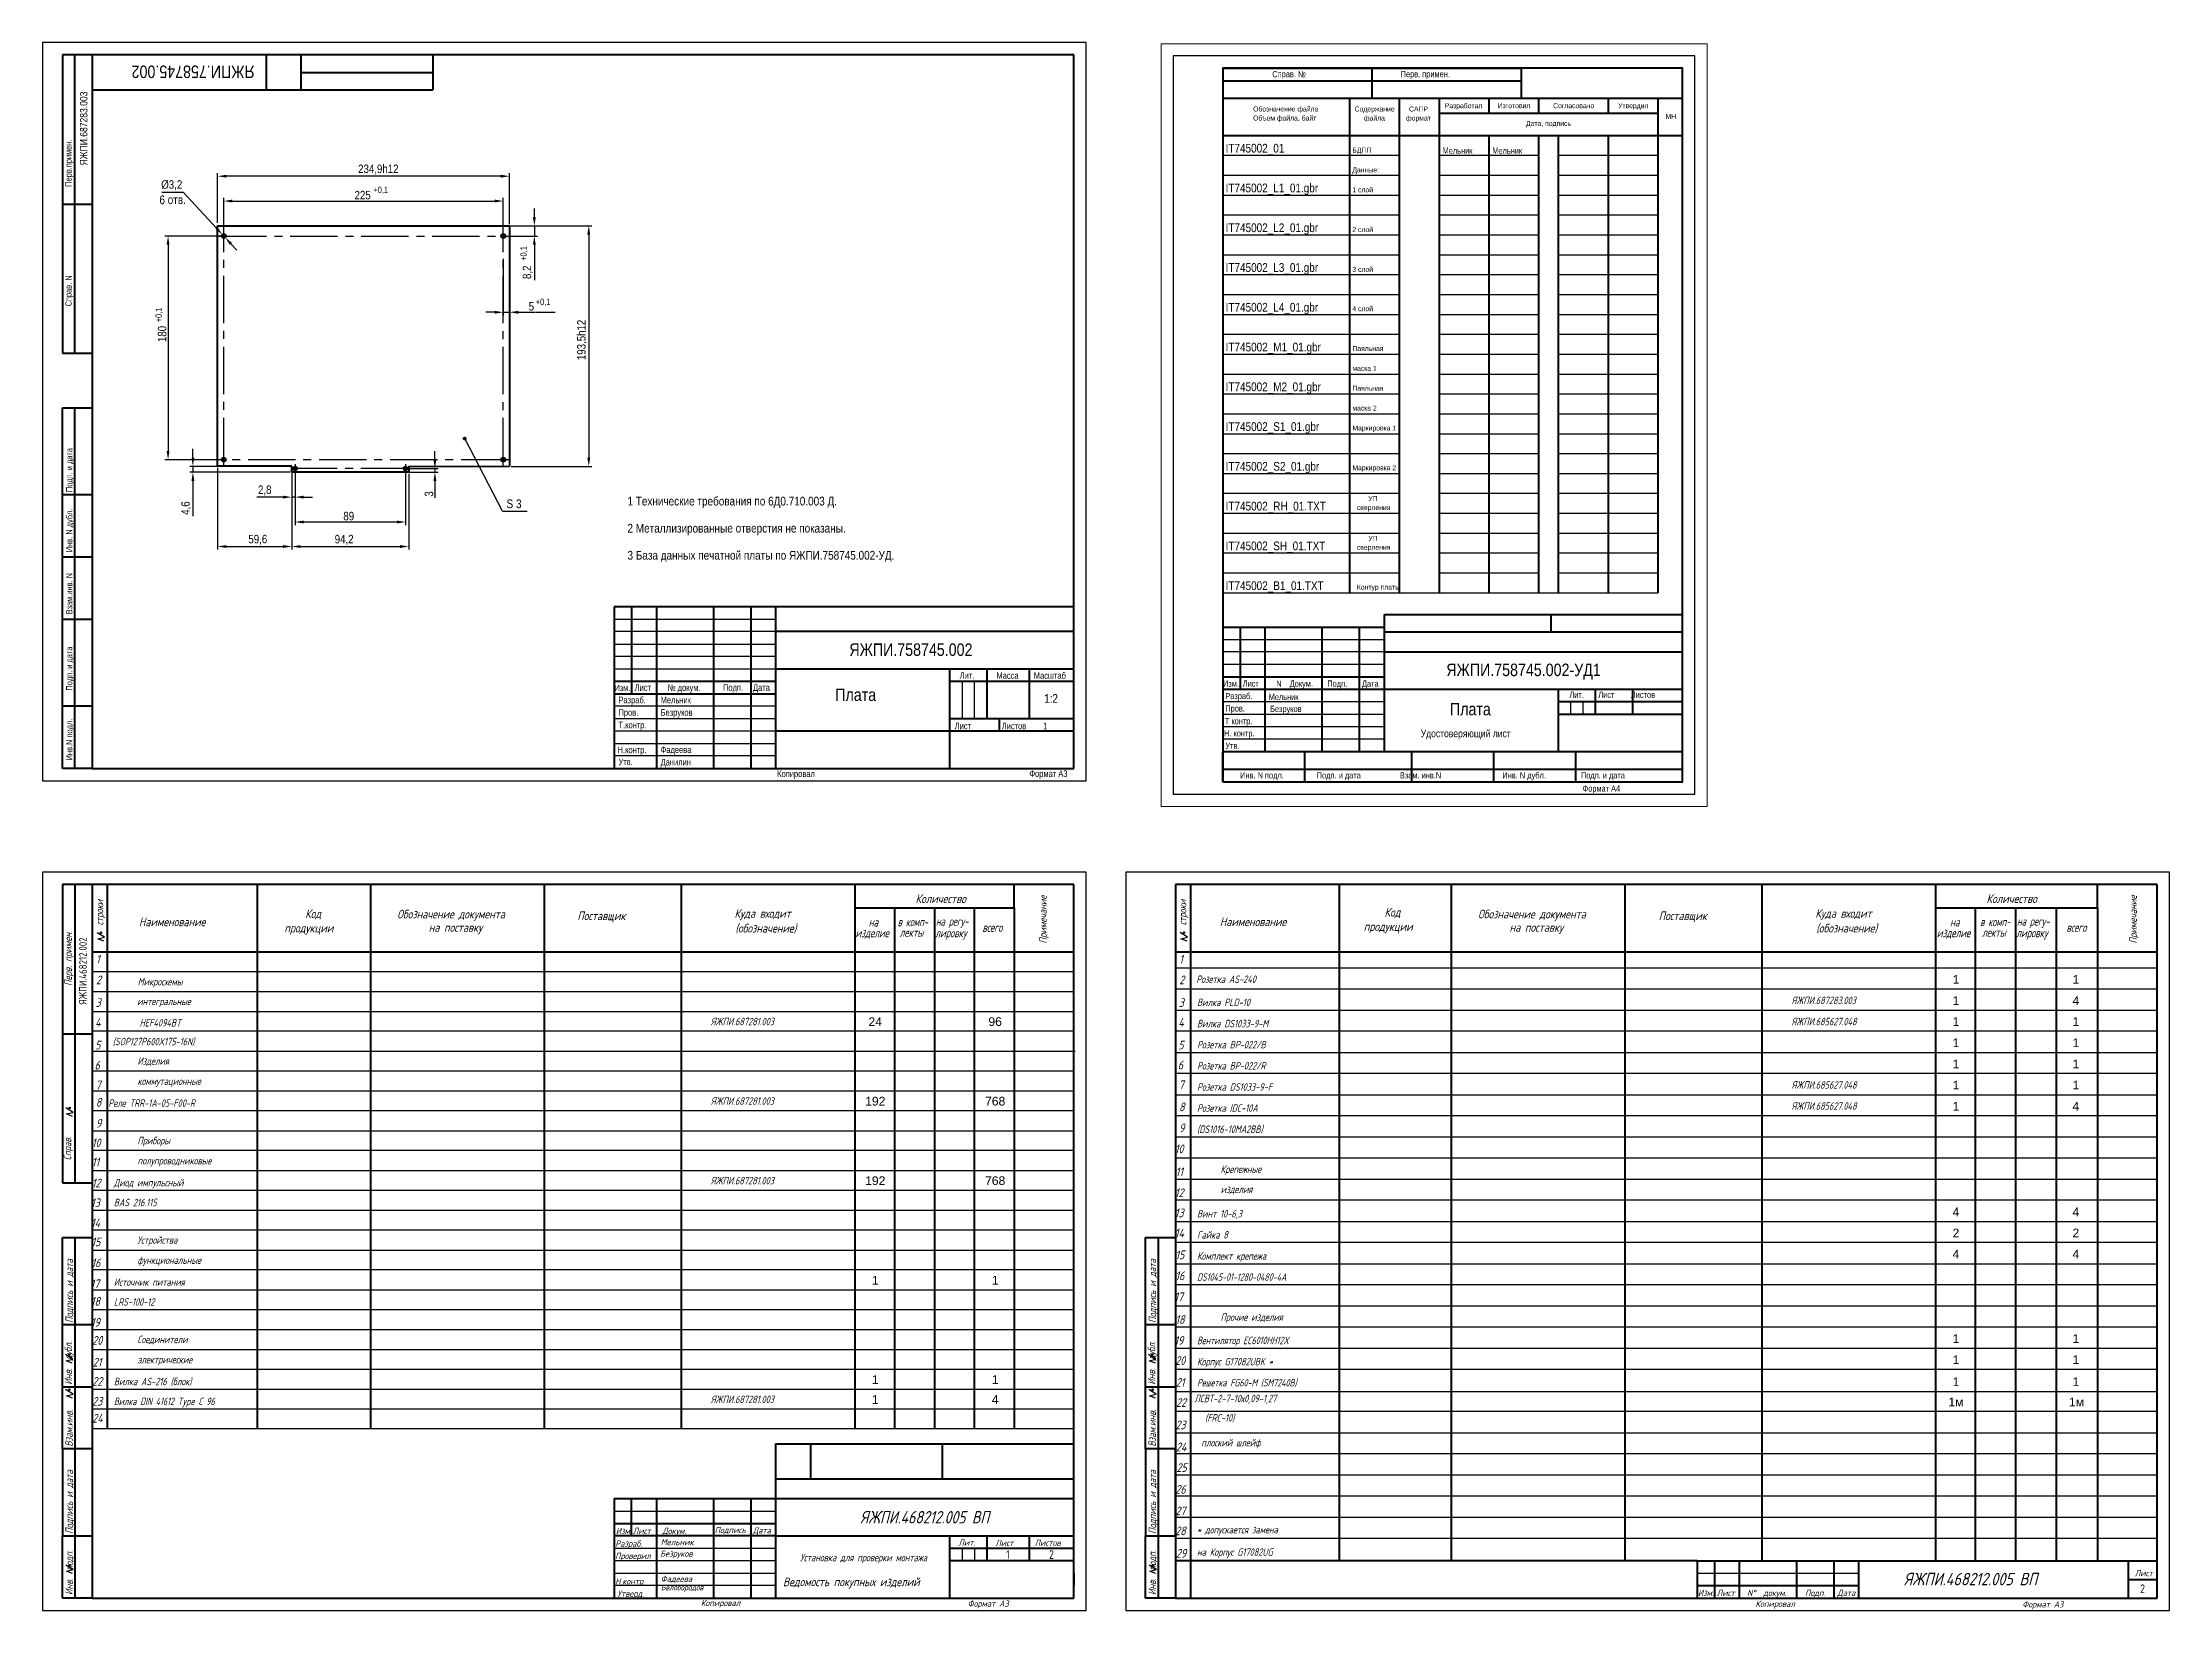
# Model space of a CAD drawing. Header units: millimetres. Extents: x 7140 to 8879, y -16257 to -5062.
# Drawn here: x 7145 to 8001, y -16257 to -15626 of the extents above; entities that cross this region are included whole.
import ezdxf
from ezdxf.enums import TextEntityAlignment as Align

# ---------------------------------------------------------------- set-up
doc = ezdxf.new("R2010")
doc.units = ezdxf.units.MM
doc.linetypes.add('CENTER2', pattern=[28.575, 19.05, -3.175, 3.175, -3.175])
doc.layers.get('DEFPOINTS').update_dxf_attribs({"color": 1, "lineweight": 0})
for name, color, linetype in [('2', 3, 'Continuous'), ('3', 3, 'Continuous'), ('BottomSolder', 6, 'Continuous'), ('Mechanical1', 6, 'Continuous'), ('Text', 140, 'Continuous'), ('TONK', 7, 'Continuous'), ('TopOverlay', 2, 'Continuous')]:
    doc.layers.add(name, color=color, linetype=linetype)
for name, color, linetype, lineweight in [('OSN', 7, 'Continuous', 60), ('ИЗМ', 4, 'Continuous', 30), ('КА тонкая', 7, 'Continuous', 15), ('ОСНОВ', 6, 'Continuous', 53)]:
    doc.layers.add(name, color=color, linetype=linetype, lineweight=lineweight)
doc.styles.add('GOST', font='GOST.shx', dxfattribs={"oblique": 15, "height": 5})
doc.styles.add('rom3.5', font='romans.shx', dxfattribs={"width": 0.8, "height": 3.5})
doc.styles.get("Standard").update_dxf_attribs({"font": 'ARIALN.TTF', "height": 3.4})
doc.styles.add('Аннотативный', font='arial.ttf')
doc.styles.add('гост', font='GOST_1.TTF', dxfattribs={"oblique": 15, "height": 3})
doc.styles.add('рус.', font='русский.shx', dxfattribs={"oblique": 15})
doc.dimstyles.new('GOST', dxfattribs={"dimtxt": 5, "dimasz": 3, "dimexe": 1.25, "dimexo": 0, "dimtad": 1, "dimtoh": 1, "dimdec": 0, "dimzin": 0, "dimdsep": 46, "dimtxsty": 'GOST', "dimcen": 5, "dimadec": 0, "dimazin": 0, "dimtfac": 1, "dimtdec": 0, "dimtmove": 1, "dimatfit": 3, "dimfxl": 1, "dimtolj": 1, "dimtzin": 0, "dimarcsym": 0})
doc.dimstyles.new('ISO-25$0', dxfattribs={"dimtxt": 3, "dimasz": 5, "dimexe": 1, "dimexo": 0, "dimgap": 1, "dimtad": 1, "dimdec": 1, "dimtxsty": 'рус.', "dimcen": -4, "dimadec": 0, "dimazin": 0, "dimtfac": 1, "dimtdec": 1, "dimtmove": 0, "dimatfit": 3, "dimfxl": 1, "dimarcsym": 0})

msp = doc.modelspace()

# ---------------------------------------------------------------- texts
at = {"style": 'rom3.5', "oblique": 15, "width": 0.8}
msp.add_text('ЯЖПИ.468212.005 ВП', height=5, dxfattribs=at).set_placement((7894.37524, -16246.58337))
at = {"insert": (7548.31396, -15888.05127), "char_height": 3.5, "attachment_point": 1}
msp.add_mtext_dynamic_manual_height_columns('1:2', width=7.2699492, gutter_width=17.5, heights=[0], dxfattribs=at)
at = {"insert": (7159.99596, -16012.86408), "char_height": 3.0911819, "attachment_point": 1, "rotation": 90, "style": 'rom3.5'}
msp.add_mtext_dynamic_manual_height_columns('ЯЖПИ.468212.002', width=55.2474655, gutter_width=17.5, heights=[0], dxfattribs=at)
at = {"char_height": 3.5, "attachment_point": 5, "style": 'Аннотативный'}
for s, insert, width in [('1', (7915.23718, -16002.83794), 16), ('1', (7963.48718, -16002.83794), 15.5), ('1', (7915.23718, -16011.33794), 16), ('4', (7963.48718, -16011.33794), 15.5), ('1', (7915.23718, -16019.83794), 16), ('1', (7963.48718, -16019.83794), 15.5), ('1', (7915.23718, -16028.33794), 16), ('1', (7963.48718, -16028.33794), 15.5), ('1', (7915.23718, -16036.83794), 16), ('1', (7963.48718, -16036.83794), 15.5), ('1', (7915.23718, -16045.33794), 16), ('1', (7963.48718, -16045.33794), 15.5), ('1', (7915.23718, -16053.83794), 16), ('4', (7963.48718, -16053.83794), 15.5), ('4', (7915.23718, -16096.33794), 16), ('4', (7963.48718, -16096.33794), 15.5), ('2', (7915.23718, -16104.83794), 16), ('2', (7963.48718, -16104.83794), 15.5), ('4', (7915.23718, -16113.33794), 16), ('4', (7963.48718, -16113.33794), 15.5), ('1', (7915.23718, -16147.33794), 16), ('1', (7963.48718, -16147.33794), 15.5), ('1', (7915.23718, -16155.83794), 16), ('1', (7963.48718, -16155.83794), 15.5), ('1', (7915.23718, -16164.69805), 16), ('1', (7963.48718, -16164.69805), 15.5), ('1м', (7915.23718, -16172.83794), 16), ('1м', (7963.73718, -16172.83794), 16)]:
    msp.add_mtext(s, dxfattribs=dict(at, insert=insert, width=width))
at = {"lineweight": 20, "char_height": 3.5, "attachment_point": 5, "style": 'Аннотативный'}
for s, insert, width in [('24', (7480.35751, -16019.83794), 16), ('96', (7528.60751, -16019.83794), 15.5), ('192', (7480.35751, -16051.83794), 16), ('768', (7528.60751, -16051.83794), 15.5), ('192', (7480.35751, -16083.83794), 16), ('768', (7528.60751, -16083.83794), 15.5), ('1', (7480.35751, -16123.83794), 16), ('1', (7528.60751, -16123.83794), 15.5), ('1', (7480.35751, -16163.83794), 16), ('1', (7528.60751, -16163.83794), 15.5), ('1', (7480.35751, -16171.83794), 16), ('4', (7528.60751, -16171.83794), 15.5)]:
    msp.add_mtext(s, dxfattribs=dict(at, insert=insert, width=width))
for s, width, insert, char_height, attachment_point, style in [('ЯЖПИ.468212.005 ВП', 120, (7500.2705, -16219.19892), 5, 5, 'GOST'), (' Безруков', 23, (7392.2705, -16234.19892), 2.5, 4, 'GOST'), ('Мельник', 23, (7394.03415, -16229.19892), 2.5, 4, 'GOST'), ('Установка для проверки монтажа', 69.25, (7475.6455, -16235.82676), 3, 5, 'GOST'), ('1', 17, (7533.7705, -16234.19892), 3.5, 5, 'rom3.5'), ('2', 18, (7551.2705, -16234.19892), 3.5, 5, 'rom3.5'), ('Фадеева', 23, (7394.03415, -16244.19892), 2.5, 4, 'GOST'), ('2', 11.645994, (7990.32717, -16247.94892), 3.5, 5, 'rom3.5')]:
    msp.add_mtext_dynamic_manual_height_columns(s, width=width, gutter_width=17.5, heights=[0], dxfattribs=dict(insert=insert, char_height=char_height, attachment_point=attachment_point, style=style))
at = {"ltscale": 0.7, "insert": (7392.55942, -16247.75535), "char_height": 2.5, "width": 23, "attachment_point": 4, "style": 'GOST'}
msp.add_mtext('\\pxql; {\\H0.92x;Белобородов}', dxfattribs=at)
at = {"layer": '3', "color": 7, "linetype": 'ByBlock', "style": 'rom3.5', "oblique": 15, "width": 0.8}
for s, p in [('строки', (7169.70247, -15981.07926)), ('Примечание', (7549.35477, -15988.41879)), ('строки', (7605.54699, -15981.04996)), ('Примечание', (7988.02405, -15988.38949)), ('Перв. примен.', (7157.06677, -16005.49377)), ('Справ.', (7156.80521, -16075.61442)), ('Подпись и дата', (7157.51607, -16141.04259)), ('Подпись и дата', (7593.39574, -16141.04259)), ('Инв.  дубл.', (7157.14313, -16165.90108)), ('Инв.  дубл.', (7593.0228, -16165.90108)), ('Взам.инв.', (7157.39997, -16190.80045)), ('Взам.инв.', (7593.27964, -16190.80045)), ('Подпись и дата', (7157.5155, -16225.91852)), ('Подпись и дата', (7593.39517, -16225.91852)), ('Инв.  подп.', (7157.45063, -16250.49183)), ('Инв.  подп.', (7593.33031, -16250.49183))]:
    msp.add_text(s, height=3, rotation=90, dxfattribs=at).set_placement(p)
at = {"layer": '3', "color": 7, "linetype": 'ByBlock', "style": 'rom3.5', "oblique": 15}
for s, height, width, p in [('Количество', 3.5, 0.8, (7496.56217, -15972.11159)), ('Количество', 3.5, 0.8, (7927.52307, -15972.08229)), ('Наименование', 3.5, 0.8, (7184.06115, -15981.42641)), ('Код', 3.5, 0.8, (7250.93812, -15978.16427)), ('Обозначение документа ', 3.5, 0.8, (7287.99152, -15978.30851)), ('Поставщик', 3.5, 0.8, (7360.46592, -15978.99734)), ('Куда входит', 3.5, 0.8, (7423.70447, -15978.04906)), ('на', 3.5, 0.7, (7477.71895, -15981.54809)), ('в комп-', 3.5, 0.6, (7489.37529, -15981.4397)), ('на регу-', 3.5, 0.6, (7504.74489, -15981.22294)), ('Наименование', 3.5, 0.8, (7619.00417, -15981.39711)), ('Код', 3.5, 0.8, (7685.28259, -15977.55744)), ('Обозначение документа ', 3.5, 0.8, (7722.93455, -15978.27921)), ('Поставщик', 3.5, 0.8, (7795.6155, -15978.96804)), ('Куда входит', 3.5, 0.8, (7858.6475, -15978.01976)), ('на', 3.5, 0.7, (7912.85045, -15981.51879)), ('в комп-', 3.5, 0.6, (7924.95024, -15981.4104)), ('на регу-', 3.5, 0.6, (7939.7734, -15981.19364)), ('продукции', 3.5, 0.8, (7242.56778, -15983.92308)), ('на поставку', 3.5, 0.8, (7300.6561, -15983.6859)), ('(обозначение)', 3.5, 0.8, (7424.04287, -15983.9828)), ('изделие', 3.5, 0.7, (7472.40314, -15985.90145)), ('лекты', 3.5, 0.7, (7490.13469, -15985.68468)), ('лировку', 3.5, 0.7, (7504.4541, -15985.90145)), ('всего', 3.5, 0.7, (7523.45228, -15983.70954)), ('продукции', 3.5, 0.8, (7676.91225, -15983.31625)), ('на поставку', 3.5, 0.8, (7735.59912, -15983.6566)), ('(обозначение)', 3.5, 0.8, (7858.9859, -15983.95351)), ('изделие', 3.5, 0.7, (7907.53464, -15985.87215)), ('лекты', 3.5, 0.7, (7925.70965, -15985.65538)), ('лировку', 3.5, 0.7, (7939.45015, -15985.87215)), ('всего', 3.5, 0.7, (7959.69114, -15983.68024)), ('1', 3.5, 0.8, (7166.80666, -15996.4483)), ('1', 3.5, 0.8, (7602.68623, -15996.4483)), ('2', 3.5, 0.8, (7166.80666, -16004.78389)), ('2', 3.5, 0.8, (7602.68623, -16004.78389)), ('3', 3.5, 0.8, (7166.608, -16013.91334)), ('3', 3.5, 0.8, (7602.48757, -16013.91334)), ('4', 3.5, 0.8, (7166.40935, -16021.85199)), ('4', 3.5, 0.8, (7602.28892, -16021.85199)), ('5', 3.5, 0.8, (7166.40935, -16030.98144)), ('5', 3.5, 0.8, (7602.28892, -16030.98144)), ('6', 3.5, 0.8, (7166.21069, -16039.11856)), ('6', 3.5, 0.8, (7602.09027, -16039.03412)), ('7', 3.5, 0.8, (7166.608, -16047.05721)), ('7', 3.5, 0.8, (7602.48757, -16046.97277)), ('8', 3.5, 0.8, (7166.73309, -16054.01069)), ('8', 3.5, 0.8, (7602.61266, -16055.8816)), ('9', 3.5, 0.8, (7166.73309, -16062.44869)), ('9', 3.5, 0.8, (7602.61266, -16064.3196)), ('10', 3.5, 0.8, (7165.09965, -16070.32802)), ('10', 3.5, 0.8, (7600.90868, -16072.7576)), ('11', 3.5, 0.8, (7165.09965, -16078.07251)), ('11', 3.5, 0.8, (7601.2467, -16081.98321)), ('12', 3.5, 0.8, (7165.09965, -16086.51051)), ('12', 3.5, 0.8, (7600.90869, -16090.42121)), ('13', 3.5, 0.8, (7164.74773, -16094.45727)), ('14', 3.5, 0.8, (7164.74773, -16102.54368)), ('13', 3.5, 0.8, (7600.89478, -16098.50762)), ('15', 3.5, 0.8, (7164.94504, -16110.16555)), ('14', 3.5, 0.8, (7600.89478, -16106.59404)), ('16', 3.5, 0.8, (7164.94504, -16118.60355)), ('15', 3.5, 0.8, (7601.13439, -16115.38363)), ('17', 3.5, 0.8, (7164.57889, -16127.04155)), ('16', 3.5, 0.8, (7601.13439, -16123.82163)), ('18', 3.5, 0.8, (7164.70399, -16134.11998)), ('17', 3.5, 0.8, (7600.71187, -16132.25963)), ('19', 3.5, 0.8, (7164.70399, -16142.55798)), ('18', 3.5, 0.8, (7601.13439, -16141.40079)), ('20', 3.5, 0.8, (7165.29879, -16149.79503)), ('19', 3.5, 0.8, (7600.71187, -16149.83879)), ('21', 3.5, 0.8, (7165.49427, -16158.58461)), ('20', 3.5, 0.8, (7601.06379, -16157.92521)), ('22', 3.5, 0.8, (7165.29878, -16166.30702)), ('21', 3.5, 0.8, (7601.3034, -16166.7148)), ('23', 3.5, 0.8, (7165.25711, -16174.31083)), ('22', 3.5, 0.8, (7601.40181, -16174.80121)), ('24', 3.5, 0.8, (7165.25711, -16181.10574)), ('23', 3.5, 0.8, (7601.1483, -16183.81393)), ('24', 3.5, 0.8, (7601.36331, -16192.68019)), ('25', 3.5, 0.8, (7601.55214, -16200.98053)), ('26', 3.5, 0.8, (7601.12962, -16209.74259)), ('27', 3.5, 0.8, (7601.12962, -16218.42021)), ('Изм ', 2.5, 0.8, (7375.95819, -16225.99852)), ('Лист', 2.5, 0.8, (7382.80711, -16225.92696)), ('Докум.', 2.5, 0.8, (7394.68767, -16225.95015)), ('Подпись', 2.5, 0.8, (7415.7385, -16225.59903)), ('Дата', 2.5, 0.8, (7431.10153, -16225.72096)), ('28', 3.5, 0.8, (7601.06493, -16226.44746)), ('Проверил', 2.5, 0.8, (7375.68282, -16236.00017)), ('Разраб.', 2.5, 0.8, (7375.74171, -16231.05841)), ('Лит.', 2.5, 0.8, (7513.83436, -16230.62727)), ('Лист', 2.5, 0.8, (7528.67962, -16230.79308)), ('Листов', 2.5, 0.8, (7544.47111, -16230.71425)), ('29', 3.5, 0.8, (7601.3529, -16235.45443)), ('Н.контр.', 2.5, 0.8, (7375.69928, -16246.2306)), ('Ведомость покупных изделий', 3.5, 0.8, (7443.24716, -16246.94624)), ('Утверд.', 2.5, 0.8, (7376.58333, -16251.17655)), ('Копировал', 2.5, 0.8, (7410.17672, -16254.93963)), ('Формат А3 ', 2.5, 0.8, (7517.56833, -16255.18084)), ('Копировал', 2.5, 0.8, (7834.55537, -16255.27004)), ('Формат А3 ', 2.5, 0.8, (7941.94698, -16255.51125))]:
    msp.add_text(s, height=height, dxfattribs=dict(at, width=width)).set_placement(p)
at = {"layer": '3', "color": 7, "linetype": 'ByBlock', "style": 'rom3.5', "oblique": 15, "width": 0.8}
for s, p in [('Лист', (7990.82092, -16242.93371)), ('Изм.', (7814.60308, -16250.88316)), ('Лист', (7822.60308, -16250.88316)), ('N%%d  докум.', (7839.10308, -16250.88316)), ('Подп.', (7858.60308, -16250.88316)), ('Дата', (7871.10308, -16250.88316))]:
    msp.add_text(s, height=2.5, dxfattribs=at).set_placement(p, align=Align.CENTER)
at = {"layer": 'OSN', "linetype": 'ByBlock', "lineweight": 0, "char_height": 3, "attachment_point": 1, "style": 'гост'}
for s, insert, width in [('(SOP127P600X175-16N)', (7173.48156, -16026.32649), 53.5234628), ('ЛСВТ-2-7-10х0,09-1,27', (7608.76078, -16169.92299), 86.7998113), (' (FRC-10)\\P \\Pплоский шлейф', (7611.53728, -16177.70772), 65.9612532)]:
    msp.add_mtext(s, dxfattribs=dict(at, insert=insert, width=width))
at = {"layer": 'Text', "color": 0, "insert": (7230.63879, -15640.19172), "char_height": 5, "attachment_point": 1, "rotation": 180}
msp.add_mtext('ЯЖПИ.758745.002', dxfattribs=at)
at = {"layer": 'Text', "color": 0, "attachment_point": 1}
for s, insert, char_height in [('ЯЖПИ.758745.002', (7469.94857, -15867.66555), 5), ('ЯЖПИ.758745.002-УД1', (7710.17729, -15875.80126), 5), ('Изм.', (7375.41045, -15884.35914), 2.4), ('Лист', (7383.5621, -15884.09737), 2.64), ('№ докум.', (7396.78172, -15884.11808), 2.64), ('Подп.', (7419.07049, -15884.08996), 2.64), ('Дата', (7431.14629, -15884.11092), 2.64), ('Лит.', (7514.34506, -15879.23149), 2.64), ('Масса', (7529.13868, -15879.25931), 2.64), ('Масштаб', (7544.13867, -15879.25421), 2.64), ('Разраб.', (7377.0061, -15889.09095), 2.64), ('Мельник', (7393.97109, -15889.10321), 2.64), ('Плата ', (7464.25071, -15885.8172), 5), ('Плата ', (7711.61005, -15891.5959), 5), ('Т.контр.', (7377.04299, -15899.15575), 2.64), ('Пров.', (7377.0348, -15894.11392), 2.64), ('Безруков', (7393.97226, -15894.11173), 2.64), ('Лист ', (7512.32559, -15899.52154), 2.64), ('Листов        1', (7531.27447, -15899.56964), 2.64), ('Удостоверяющий лист ', (7699.84672, -15902.40293), 3), ('Н.контр.', (7376.69696, -15909.17685), 2.64), ('Фадеева', (7393.97109, -15909.10321), 2.64), ('Утв.', (7377.04, -15913.9825), 2.64), ('Данилин', (7393.97226, -15914.11173), 2.64), ('Копировал', (7440.88756, -15918.78311), 2.64), ('Формат А3', (7542.37488, -15918.73835), 2.64)]:
    msp.add_mtext(s, dxfattribs=dict(at, insert=insert, char_height=char_height))
at = {"layer": 'TONK'}
for s, height, p in [('Справ. №                                              Перв. примен.', 2.5, (7640.13628, -15639.86486)), ('Обозначение файла', 2, (7632.40702, -15653.66588)), ('Содержание', 2, (7673.26504, -15653.66588)), ('САПР', 2, (7695.14373, -15653.66588)), ('Разработал', 2, (7709.52796, -15652.33279)), ('Изготовил', 2, (7730.84893, -15652.33279)), ('Согласовано', 2, (7753.14477, -15652.33279)), ('Утвердил', 2, (7779.27214, -15652.33279)), ('Объем файла, байт', 2, (7632.40702, -15657.30028)), ('файла', 2, (7677.02395, -15657.30876)), ('формат', 2, (7693.95143, -15657.30876)), ('Дата, подпись', 2, (7742.19836, -15659.48653)), ('МН', 2, (7798.38098, -15656.64004)), ('IT745002_01', 3.5, (7621.35007, -15670.18073)), ('БДПП', 2, (7672.35007, -15670.18073)), ('Мельник', 2.5, (7708.64629, -15670.65171)), ('Мельник', 2.5, (7728.64629, -15670.65171)), ('Данные:', 2, (7672.35007, -15678.18073)), ('IT745002_L1_01.gbr', 3.5, (7621.35007, -15686.18073)), ('1 слой', 2, (7672.35007, -15686.18073)), ('IT745002_L2_01.gbr', 3.5, (7621.35007, -15702.18073)), ('2 слой', 2, (7672.35007, -15702.18073)), ('IT745002_L3_01.gbr', 3.5, (7621.35007, -15718.18073)), ('3 слой', 2, (7672.35007, -15718.18073)), ('IT745002_L4_01.gbr', 3.5, (7621.35007, -15734.18073)), ('4 слой', 2, (7672.35007, -15733.99773)), ('IT745002_M1_01.gbr', 3.5, (7621.35007, -15750.18073)), ('Паяльная ', 2, (7672.35007, -15749.99773)), ('маска 1', 2, (7672.35007, -15757.99773)), ('IT745002_M2_01.gbr', 3.5, (7621.35007, -15766.18073)), ('Паяльная ', 2, (7672.35007, -15765.99773)), ('маска 2', 2, (7672.35007, -15773.99773)), ('IT745002_S1_01.gbr', 3.5, (7621.35007, -15782.18073)), ('Маркировка 1', 2, (7672.36414, -15781.99773)), ('IT745002_S2_01.gbr', 3.5, (7621.35007, -15798.18073)), ('Маркировка 2', 2, (7672.37055, -15797.99773)), ('IT745002_RH_01.TXT', 3.5, (7621.35007, -15814.18073)), ('сверления', 2, (7674.15314, -15813.99773)), ('УП', 2, (7678.76956, -15810.38976)), ('УП', 2, (7678.76956, -15826.38976)), ('IT745002_SH_01.TXT', 3.5, (7621.35007, -15830.18073)), ('сверления', 2, (7674.15314, -15829.99773)), ('IT745002_B1_01.TXT', 3.5, (7621.35007, -15846.18073)), ('Контур платы', 2, (7674.15314, -15845.99773)), ('Изм.', 2.5, (7620.30786, -15885.06719)), ('Лист               Докум.       Подп.', 2.5, (7628.2211, -15885.06719)), ('N', 2.5, (7641.7211, -15885.1129)), ('Дата', 2.5, (7676.2211, -15885.06719)), ('Пров.', 2.5, (7621.2211, -15895.06719)), ('Разраб.', 2.5, (7621.2211, -15890.06719)), ('Мельник', 2.5, (7638.64629, -15890.43721)), ('Безруков', 2.5, (7639.2352, -15895.26248)), ('   Лит.       Лист        Листов', 2.5, (7757.2211, -15889.56719)), ('Т контр.', 2.5, (7621.05037, -15900.18666)), ('Н. контр.', 2.5, (7620.7211, -15905.06719)), ('Утв.', 2.5, (7621.2211, -15910.06719)), ('                          Инв. N дубл.                 Подп. и дата', 2.5, (7711.17885, -15921.96901)), ('Инв. N подл.                Подп. и дата                   Взам. инв.N', 2.5, (7627.17885, -15921.96901)), ('                                                  Формат A4', 2.5, (7723.57268, -15927.28169))]:
    msp.add_text(s, height=height, dxfattribs=at).set_placement(p)
for s, height, p in [('ЯЖПИ.687283.003', 3, (7163.32686, -15675.37734)), ('    Справ. N                                           Перв.примен.', 2.5, (7156.96086, -15735.37734)), ('Инв. N дубл.        Подп. и дата', 2.5, (7157.2705, -15830.93148)), ('Взам.инв. N', 2.5, (7157.2705, -15855.93148)), ('Подп. и дата', 2.5, (7157.2705, -15886.65245)), ('Инв.N подл.', 2.5, (7157.2705, -15914.71374))]:
    msp.add_text(s, height=height, rotation=90, dxfattribs=at).set_placement(p)
at = {"layer": 'TopOverlay', "attachment_point": 5}
for s, insert, char_height in [('6 отв.', (7197.62793, -15689.20154), 3.5), ('+0,1', (7281.34378, -15685.41623), 2.5), ('+0,1', (7346.6999, -15730.47477), 2.5), ('S 3', (7335.00075, -15811.50794), 3.5)]:
    msp.add_mtext(s, dxfattribs=dict(at, insert=insert, char_height=char_height))
at = {"layer": 'TopOverlay', "char_height": 2.5, "attachment_point": 5, "rotation": 90}
for insert in [(7339.06548, -15710.79693), (7192.23209, -15735.50588)]:
    msp.add_mtext('+0,1', dxfattribs=dict(at, insert=insert))
at = {"layer": 'ИЗМ'}
for s, p in [('1 Технические требования по 6Д0.710.003 Д.', (7380.65319, -15812.17333)), ('2 Металлизированные отверстия не показаны.', (7380.65319, -15823.06222)), ('3 База данных печатной платы по ЯЖПИ.758745.002-УД.', (7380.65319, -15833.95111))]:
    msp.add_text(s, height=3.5, dxfattribs=at).set_placement(p)
at = {"layer": 'КА тонкая', "linetype": 'ByBlock', "lineweight": 20, "ltscale": 20, "style": 'гост', "oblique": 15}
for s, p in [('Микросхемы', (7183.56355, -16005.25816)), ('интегральные', (7183.34284, -16013.18807)), ('HEF4094BT ', (7184.31625, -16021.79085)), ('ЯЖПИ.687281.003', (7414.23466, -16021.27614)), ('Изделия', (7183.43589, -16037.17337)), ('коммутационные', (7183.48538, -16045.27614)), ('Реле TRR-1A-05-F00-R', (7171.70954, -16054.0866)), ('ЯЖПИ.687281.003', (7414.23466, -16053.27614)), ('Приборы', (7183.43589, -16069.17337)), ('полупроводниковые', (7183.48538, -16077.27614)), ('Диод импульсный', (7173.9579, -16086.0866)), ('ЯЖПИ.687281.003', (7414.23466, -16085.27614)), ('BAS 216.115', (7173.9579, -16094.0866)), ('Устройства', (7183.43589, -16109.17337)), ('функциональные', (7183.48538, -16117.27614)), ('Источник питания', (7173.9579, -16126.0866)), ('LRS-100-12', (7173.9579, -16134.0866)), ('Соединители', (7183.43589, -16149.17337)), ('электрические', (7183.48538, -16157.27614)), ('Вилка AS-216 (блок)', (7173.9579, -16166.0866)), ('ЯЖПИ.687281.003', (7414.23466, -16173.27614))]:
    msp.add_text(s, height=3, dxfattribs=at).set_placement(p)
at = {"layer": 'КА тонкая', "linetype": 'ByBlock', "ltscale": 20, "style": 'гост', "oblique": 15}
for s, p in [('Розетка AS-240', (7609.53687, -16004.2495)), ('Вилка PLD-10', (7609.83757, -16013.5866)), ('ЯЖПИ.687283.003', (7849.11433, -16012.77614)), ('Вилка DS1033-9-M', (7609.83757, -16022.0866)), ('ЯЖПИ.685627.048', (7849.11433, -16021.27614)), ('Розетка BP-022/B', (7609.83757, -16030.5866)), ('Розетка BP-022/R', (7609.83757, -16039.0866)), ('Розетка DS1033-9-F', (7609.83757, -16047.5866)), ('ЯЖПИ.685627.048', (7849.11433, -16046.77614)), ('Розетка IDC-10А', (7609.83757, -16056.0866)), ('ЯЖПИ.685627.048', (7849.11433, -16055.27614)), ('(DS1016-10MA2BB)', (7609.83757, -16064.5866)), ('Крепежные', (7619.31556, -16080.67337)), ('изделия', (7619.36505, -16088.77614)), ('Винт 10-6,3', (7609.83757, -16098.5866)), ('Гайка 8', (7609.83757, -16107.0866)), ('Комплект крепежа', (7609.83757, -16115.5866)), ('Прочие изделия', (7619.31556, -16140.17337)), ('Корпус G17082UBK *', (7609.83757, -16158.0866)), ('* допускается замена ', (7609.83757, -16225.72649)), ('на Корпус G17082UG', (7609.83757, -16234.72334))]:
    msp.add_text(s, height=3, dxfattribs=at).set_placement(p)
at = {"layer": 'КА тонкая', "linetype": 'ByBlock', "ltscale": 20, "style": 'гост', "oblique": 15, "width": 0.8}
for s, p in [('DS1045-01-1280-0480-4A', (7609.83757, -16124.0866)), ('Вентилятор EC6010HH12X', (7609.83757, -16149.5866)), ('Решетка FG60-M (SM7240B)', (7609.83757, -16166.5866))]:
    msp.add_text(s, height=3, dxfattribs=at).set_placement(p)
at = {"layer": 'КА тонкая', "linetype": 'ByBlock', "lineweight": 20, "ltscale": 20, "style": 'гост', "oblique": 15, "width": 0.8}
msp.add_text('Вилка DIN 41612 Type C 96', height=3, dxfattribs=at).set_placement((7173.9579, -16174.0866))

# ---------------------------------------------------------------- blocks, each defined once
blk = doc.blocks.new('*D224')
at = {"layer": 'DEFPOINTS', "color": 0, "lineweight": 0, "transparency": 16777216}
for p in [(7330.69, -15699.66), (7330.69, -15703.77), (7343.18, -15699.66)]:
    blk.add_point(p, dxfattribs=at)
at = {"layer": 'TopOverlay', "color": 0, "lineweight": -2, "transparency": 16777216}
for p, q in [((7343.18, -15696.16), (7343.18, -15692.66)), ((7331.32, -15699.66), (7344.43, -15699.66)), ((7331.32, -15703.77), (7344.43, -15703.77)), ((7343.18, -15699.66), (7343.18, -15703.77)), ((7343.18, -15707.27), (7343.18, -15721.51))]:
    blk.add_line(p, q, dxfattribs=at)
at = {"layer": 'TopOverlay', "color": 0, "lineweight": 0, "transparency": 16777216}
for points in [[(7342.59, -15696.16), (7343.76, -15696.16), (7343.18, -15699.66)], [(7342.59, -15707.27), (7343.76, -15707.27), (7343.18, -15703.77)]]:
    blk.add_solid(points, dxfattribs=at)
at = {"layer": 'TopOverlay', "color": 0, "transparency": 16777216, "insert": (7340.51, -15718.36), "char_height": 3.4, "attachment_point": 5, "rotation": 90}
blk.add_mtext('8,2', dxfattribs=at)
blk = doc.blocks.new('*D225')
at = {"layer": 'DEFPOINTS', "color": 0, "lineweight": 0, "transparency": 16777216}
for p in [(7246.88, -15797.29), (7291.38, -15797.29), (7291.38, -15818.81)]:
    blk.add_point(p, dxfattribs=at)
at = {"layer": 'TopOverlay', "color": 0, "lineweight": -2, "transparency": 16777216}
for p, q in [((7246.88, -15797.91), (7246.88, -15820.06)), ((7291.38, -15797.91), (7291.38, -15820.06)), ((7250.38, -15818.81), (7287.88, -15818.81))]:
    blk.add_line(p, q, dxfattribs=at)
at = {"layer": 'TopOverlay', "color": 0, "lineweight": 0, "transparency": 16777216}
for points in [[(7250.38, -15818.22), (7250.38, -15819.39), (7246.88, -15818.81)], [(7287.88, -15818.22), (7287.88, -15819.39), (7291.38, -15818.81)]]:
    blk.add_solid(points, dxfattribs=at)
at = {"layer": 'TopOverlay', "color": 0, "transparency": 16777216, "insert": (7268.49, -15816.45), "char_height": 3.4, "attachment_point": 5}
blk.add_mtext('89', dxfattribs=at)
blk = doc.blocks.new('*D226')
at = {"layer": 'DEFPOINTS', "color": 0, "lineweight": 0, "transparency": 16777216}
for p in [(7205.78, -15798.77), (7245.54, -15796.42), (7245.54, -15798.77)]:
    blk.add_point(p, dxfattribs=at)
at = {"layer": 'TopOverlay', "color": 0, "lineweight": -2, "transparency": 16777216}
for p, q in [((7205.78, -15792.92), (7205.78, -15789.42)), ((7244.91, -15796.42), (7204.53, -15796.42)), ((7244.91, -15798.77), (7204.53, -15798.77)), ((7205.78, -15796.42), (7205.78, -15798.77)), ((7205.78, -15802.27), (7205.78, -15816.42))]:
    blk.add_line(p, q, dxfattribs=at)
at = {"layer": 'TopOverlay', "color": 0, "lineweight": 0, "transparency": 16777216}
for points in [[(7205.2, -15792.92), (7206.36, -15792.92), (7205.78, -15796.42)], [(7205.2, -15802.27), (7206.36, -15802.27), (7205.78, -15798.77)]]:
    blk.add_solid(points, dxfattribs=at)
at = {"layer": 'TopOverlay', "color": 0, "transparency": 16777216, "insert": (7203.11, -15813.21), "char_height": 3.4, "attachment_point": 5, "rotation": 90}
blk.add_mtext('4,6', dxfattribs=at)
blk = doc.blocks.new('*D220')
at = {"layer": 'DEFPOINTS', "color": 0, "lineweight": 0, "transparency": 16777216}
for p in [(7330.69, -15712.32), (7333.19, -15712.32), (7333.19, -15734.44)]:
    blk.add_point(p, dxfattribs=at)
at = {"layer": 'TopOverlay', "color": 0, "lineweight": -2, "transparency": 16777216}
for p, q in [((7330.69, -15712.95), (7330.69, -15735.69)), ((7333.19, -15712.95), (7333.19, -15735.69)), ((7327.19, -15734.44), (7323.69, -15734.44)), ((7330.69, -15734.44), (7333.19, -15734.44)), ((7336.69, -15734.44), (7343.53, -15734.44))]:
    blk.add_line(p, q, dxfattribs=at)
at = {"layer": 'TopOverlay', "color": 0, "lineweight": 0, "transparency": 16777216}
for points in [[(7327.19, -15733.86), (7327.19, -15735.02), (7330.69, -15734.44)], [(7336.69, -15733.86), (7336.69, -15735.02), (7333.19, -15734.44)]]:
    blk.add_solid(points, dxfattribs=at)
at = {"layer": 'TopOverlay', "color": 0, "transparency": 16777216, "insert": (7341.98, -15732.09), "char_height": 3.4, "attachment_point": 5}
blk.add_mtext('5', dxfattribs=at)
blk = doc.blocks.new('*D227')
at = {"layer": 'DEFPOINTS', "color": 0, "lineweight": 0, "transparency": 16777216}
for p in [(7330.69, -15689.7), (7218.19, -15703.77), (7330.69, -15703.77)]:
    blk.add_point(p, dxfattribs=at)
at = {"layer": 'TopOverlay', "color": 0, "lineweight": -2, "transparency": 16777216}
for p, q in [((7218.19, -15703.14), (7218.19, -15688.45)), ((7221.69, -15689.7), (7327.19, -15689.7)), ((7330.69, -15703.14), (7330.69, -15688.45))]:
    blk.add_line(p, q, dxfattribs=at)
at = {"layer": 'TopOverlay', "color": 0, "lineweight": 0, "transparency": 16777216}
for points in [[(7221.69, -15689.12), (7221.69, -15690.29), (7218.19, -15689.7)], [(7327.19, -15689.12), (7327.19, -15690.29), (7330.69, -15689.7)]]:
    blk.add_solid(points, dxfattribs=at)
at = {"layer": 'TopOverlay', "color": 0, "transparency": 16777216, "insert": (7274.08, -15687.34), "char_height": 3.4, "attachment_point": 5}
blk.add_mtext('225', dxfattribs=at)
blk = doc.blocks.new('*D228')
at = {"layer": 'DEFPOINTS', "color": 0, "lineweight": 0, "transparency": 16777216}
for p in [(7215.74, -15796.42), (7245.54, -15796.42), (7245.54, -15828.68)]:
    blk.add_point(p, dxfattribs=at)
at = {"layer": 'TopOverlay', "color": 0, "lineweight": -2, "transparency": 16777216}
for p, q in [((7215.74, -15797.04), (7215.74, -15829.93)), ((7245.54, -15797.04), (7245.54, -15829.93)), ((7219.24, -15828.68), (7242.04, -15828.68))]:
    blk.add_line(p, q, dxfattribs=at)
at = {"layer": 'TopOverlay', "color": 0, "lineweight": 0, "transparency": 16777216}
for points in [[(7219.24, -15828.1), (7219.24, -15829.26), (7215.74, -15828.68)], [(7242.04, -15828.1), (7242.04, -15829.26), (7245.54, -15828.68)]]:
    blk.add_solid(points, dxfattribs=at)
at = {"layer": 'TopOverlay', "color": 0, "transparency": 16777216, "insert": (7231.89, -15826.01), "char_height": 3.4, "attachment_point": 5}
blk.add_mtext('59,6', dxfattribs=at)
blk = doc.blocks.new('*D221')
at = {"layer": 'DEFPOINTS', "color": 0, "lineweight": 0, "transparency": 16777216}
for p in [(7245.54, -15797.29), (7246.88, -15797.29), (7246.88, -15808.81)]:
    blk.add_point(p, dxfattribs=at)
at = {"layer": 'TopOverlay', "color": 0, "lineweight": -2, "transparency": 16777216}
for p, q in [((7245.54, -15797.91), (7245.54, -15810.06)), ((7246.88, -15797.91), (7246.88, -15810.06)), ((7242.04, -15808.81), (7231.5, -15808.81)), ((7246.88, -15808.81), (7245.54, -15808.81)), ((7250.38, -15808.81), (7253.88, -15808.81))]:
    blk.add_line(p, q, dxfattribs=at)
at = {"layer": 'TopOverlay', "color": 0, "lineweight": 0, "transparency": 16777216}
for points in [[(7242.04, -15808.22), (7242.04, -15809.39), (7245.54, -15808.81)], [(7250.38, -15808.22), (7250.38, -15809.39), (7246.88, -15808.81)]]:
    blk.add_solid(points, dxfattribs=at)
at = {"layer": 'TopOverlay', "color": 0, "transparency": 16777216, "insert": (7234.69, -15806.14), "char_height": 3.4, "attachment_point": 5}
blk.add_mtext('2,8', dxfattribs=at)
blk = doc.blocks.new('*D229')
at = {"layer": 'DEFPOINTS', "color": 0, "lineweight": 0, "transparency": 16777216}
for p in [(7217.65, -15703.18), (7218.74, -15704.36)]:
    blk.add_point(p, dxfattribs=at)
at = {"layer": 'TopOverlay', "color": 0, "lineweight": -2, "transparency": 16777216}
for p, q in [((7193.23, -15686.07), (7201.92, -15686.07)), ((7201.92, -15686.07), (7215.28, -15700.6)), ((7218.74, -15704.36), (7217.65, -15703.18)), ((7221.1, -15706.94), (7223.47, -15709.52))]:
    blk.add_line(p, q, dxfattribs=at)
at = {"layer": 'TopOverlay', "color": 0, "lineweight": 0, "transparency": 16777216}
for points in [[(7215.71, -15700.21), (7214.85, -15700.99), (7217.65, -15703.18)], [(7221.53, -15706.54), (7220.67, -15707.33), (7218.74, -15704.36)]]:
    blk.add_solid(points, dxfattribs=at)
at = {"layer": 'TopOverlay', "color": 0, "transparency": 16777216, "insert": (7197.26, -15683.35), "char_height": 3.4, "attachment_point": 5}
blk.add_mtext('\\A1;%%C3,2', dxfattribs=at)
blk = doc.blocks.new('*D230')
at = {"layer": 'DEFPOINTS', "color": 0, "lineweight": 0, "transparency": 16777216}
for p in [(7218.19, -15703.77), (7195.78, -15793.77), (7218.19, -15793.77)]:
    blk.add_point(p, dxfattribs=at)
at = {"layer": 'TopOverlay', "color": 0, "lineweight": -2, "transparency": 16777216}
for p, q in [((7217.57, -15703.77), (7194.53, -15703.77)), ((7195.78, -15707.27), (7195.78, -15790.27)), ((7217.57, -15793.77), (7194.53, -15793.77))]:
    blk.add_line(p, q, dxfattribs=at)
at = {"layer": 'TopOverlay', "color": 0, "lineweight": 0, "transparency": 16777216}
for points in [[(7195.2, -15707.27), (7196.36, -15707.27), (7195.78, -15703.77)], [(7195.2, -15790.27), (7196.36, -15790.27), (7195.78, -15793.77)]]:
    blk.add_solid(points, dxfattribs=at)
at = {"layer": 'TopOverlay', "color": 0, "transparency": 16777216, "insert": (7193.42, -15743.18), "char_height": 3.4, "attachment_point": 5, "rotation": 90}
blk.add_mtext('180', dxfattribs=at)
blk = doc.blocks.new('*D231')
at = {"layer": 'DEFPOINTS', "color": 0, "lineweight": 0, "transparency": 16777216}
for p in [(7291.38, -15797.29), (7291.38, -15798.77), (7303.16, -15798.77)]:
    blk.add_point(p, dxfattribs=at)
at = {"layer": 'TopOverlay', "color": 0, "lineweight": -2, "transparency": 16777216}
for p, q in [((7303.16, -15793.79), (7303.16, -15790.29)), ((7292, -15797.29), (7304.41, -15797.29)), ((7292, -15798.77), (7304.41, -15798.77)), ((7303.16, -15797.29), (7303.16, -15798.77)), ((7303.16, -15802.27), (7303.16, -15809.08))]:
    blk.add_line(p, q, dxfattribs=at)
at = {"layer": 'TopOverlay', "color": 0, "lineweight": 0, "transparency": 16777216}
for points in [[(7302.58, -15793.79), (7303.74, -15793.79), (7303.16, -15797.29)], [(7302.58, -15802.27), (7303.74, -15802.27), (7303.16, -15798.77)]]:
    blk.add_solid(points, dxfattribs=at)
at = {"layer": 'TopOverlay', "color": 0, "transparency": 16777216, "insert": (7300.8, -15807.54), "char_height": 3.4, "attachment_point": 5, "rotation": 90}
blk.add_mtext('3', dxfattribs=at)
blk = doc.blocks.new('*D222')
at = {"layer": 'DEFPOINTS', "color": 0, "lineweight": 0, "transparency": 16777216}
for p in [(7245.54, -15798.73), (7292.65, -15798.77), (7292.65, -15828.68)]:
    blk.add_point(p, dxfattribs=at)
at = {"layer": 'TopOverlay', "color": 0, "lineweight": -2, "transparency": 16777216}
for p, q in [((7245.54, -15799.36), (7245.54, -15829.93)), ((7292.65, -15799.39), (7292.65, -15829.93)), ((7249.04, -15828.68), (7289.15, -15828.68))]:
    blk.add_line(p, q, dxfattribs=at)
at = {"layer": 'TopOverlay', "color": 0, "lineweight": 0, "transparency": 16777216}
for points in [[(7249.04, -15828.1), (7249.04, -15829.26), (7245.54, -15828.68)], [(7289.15, -15828.1), (7289.15, -15829.26), (7292.65, -15828.68)]]:
    blk.add_solid(points, dxfattribs=at)
at = {"layer": 'TopOverlay', "color": 0, "transparency": 16777216, "insert": (7266.63, -15826.01), "char_height": 3.4, "attachment_point": 5}
blk.add_mtext('94,2', dxfattribs=at)
blk = doc.blocks.new('*D232')
at = {"layer": 'DEFPOINTS', "color": 0, "lineweight": 0, "transparency": 16777216}
for p in [(7333.16, -15699.66), (7333.19, -15796.42), (7365.08, -15796.42)]:
    blk.add_point(p, dxfattribs=at)
at = {"layer": 'TopOverlay', "color": 0, "lineweight": -2, "transparency": 16777216}
for p, q in [((7333.78, -15699.66), (7366.33, -15699.66)), ((7365.08, -15703.16), (7365.08, -15792.92)), ((7333.81, -15796.42), (7366.33, -15796.42))]:
    blk.add_line(p, q, dxfattribs=at)
at = {"layer": 'TopOverlay', "color": 0, "lineweight": 0, "transparency": 16777216}
for points in [[(7364.49, -15703.16), (7365.66, -15703.16), (7365.08, -15699.66)], [(7364.49, -15792.92), (7365.66, -15792.92), (7365.08, -15796.42)]]:
    blk.add_solid(points, dxfattribs=at)
at = {"layer": 'TopOverlay', "color": 0, "transparency": 16777216, "insert": (7362.41, -15745.57), "char_height": 3.4, "attachment_point": 5, "rotation": 90}
blk.add_mtext('193,5h12', dxfattribs=at)
blk = doc.blocks.new('*D223')
at = {"layer": 'DEFPOINTS', "color": 0, "lineweight": 0, "transparency": 16777216}
for p in [(7215.74, -15679.7), (7215.74, -15699.04), (7333.16, -15699.66)]:
    blk.add_point(p, dxfattribs=at)
at = {"layer": 'TopOverlay', "color": 0, "lineweight": -2, "transparency": 16777216}
for p, q in [((7215.74, -15698.41), (7215.74, -15678.45)), ((7329.66, -15679.7), (7219.24, -15679.7)), ((7333.16, -15699.03), (7333.16, -15678.45))]:
    blk.add_line(p, q, dxfattribs=at)
at = {"layer": 'TopOverlay', "color": 0, "lineweight": 0, "transparency": 16777216}
for points in [[(7219.24, -15679.12), (7219.24, -15680.29), (7215.74, -15679.7)], [(7329.66, -15679.12), (7329.66, -15680.29), (7333.16, -15679.7)]]:
    blk.add_solid(points, dxfattribs=at)
at = {"layer": 'TopOverlay', "color": 0, "transparency": 16777216, "insert": (7280.39, -15677.04), "char_height": 3.4, "attachment_point": 5}
blk.add_mtext('234,9h12', dxfattribs=at)

# ---------------------------------------------------------------- dimensions: what is measured, and where the dimension line sits
at = {"layer": 'TopOverlay'}
for base, p1, p2, text, override, picture, middle in [((7215.73944, -15679.70339), (7333.15939, -15699.65555), (7215.73944, -15699.03592), '234,9h12', {"dimtxt": 3.5, "dimasz": 3.5, "dimexe": 1.25, "dimexo": 0.625, "dimgap": 0.625, "dimdec": 2, "dimtxsty": 'Standard', "dimcen": 2.5, "dimtdec": 2}, '*D223', (7280.38964, -15679.70339)), ((7330.69068, -15689.70339), (7218.19068, -15703.76967), (7330.69068, -15703.76967), '225', {"dimtxt": 3.5, "dimasz": 3.5, "dimexe": 1.25, "dimexo": 0.625, "dimgap": 0.625, "dimdec": 2, "dimtxsty": 'Standard', "dimcen": 2.5, "dimtdec": 2, "dimtmove": 0}, '*D227', (7274.07773, -15689.70339)), ((7333.19066, -15734.43992), (7330.69068, -15712.32104), (7333.19066, -15712.32106), '5', {"dimtxt": 3.5, "dimasz": 3.5, "dimexe": 1.25, "dimexo": 0.625, "dimgap": 0.625, "dimdec": 2, "dimtxsty": 'Standard', "dimcen": 2.5, "dimtdec": 2}, '*D220', (7341.97596, -15734.43992)), ((7245.53568, -15828.67865), (7215.73944, -15796.41967), (7245.53568, -15796.41967), '59,6', {"dimtxt": 3.5, "dimasz": 3.5, "dimexe": 1.25, "dimexo": 0.625, "dimgap": 0.625, "dimdec": 2, "dimtxsty": 'Standard', "dimcen": 2.5, "dimtdec": 2}, '*D228', (7231.88792, -15828.67865)), ((7246.87845, -15808.80647), (7245.53568, -15797.2899), (7246.87845, -15797.2899), '2,8', {"dimtxt": 3.5, "dimasz": 3.5, "dimexe": 1.25, "dimexo": 0.625, "dimgap": 0.625, "dimdec": 2, "dimtxsty": 'Standard', "dimcen": 2.5, "dimtdec": 2, "dimtmove": 0}, '*D221', (7234.69121, -15808.80647)), ((7292.65268, -15828.67865), (7245.53568, -15798.73217), (7292.65268, -15798.76967), '94,2', {"dimtxt": 3.5, "dimasz": 3.5, "dimexe": 1.25, "dimexo": 0.625, "dimgap": 0.625, "dimdec": 2, "dimtxsty": 'Standard', "dimcen": 2.5, "dimtdec": 2}, '*D222', (7266.62703, -15828.67865)), ((7291.37843, -15818.80647), (7246.87845, -15797.2899), (7291.37843, -15797.2899), '89', {"dimtxt": 3.5, "dimasz": 3.5, "dimexe": 1.25, "dimexo": 0.625, "dimgap": 0.625, "dimdec": 2, "dimtxsty": 'Standard', "dimcen": 2.5, "dimtdec": 2, "dimtmove": 0}, '*D225', (7268.49394, -15818.80647))]:
    dim = msp.add_linear_dim(base=base, p1=p1, p2=p2, text=text, dimstyle='ISO-25$0', override=override, dxfattribs=at)
    dim.commit()
    dim.dimension.update_dxf_attribs({"geometry": picture, "text_midpoint": middle, "dimtype": 160})
dim = msp.add_diameter_dim_2p(p1=(7218.73577, -15704.36266), p2=(7217.6456, -15703.17668), text='%%C3,2', dimstyle='GOST', override={"dimtxt": 3.5, "dimasz": 3.5, "dimtxsty": 'Standard'}, dxfattribs=at)
dim.commit()
dim.dimension.update_dxf_attribs({"geometry": '*D229', "text_midpoint": (7201.92339, -15686.07273), "dimtype": 163})
for base, p1, p2, text, override, picture, middle in [((7343.17669, -15699.66092), (7330.69068, -15703.76967), (7330.69068, -15699.66092), '8,2', {"dimtxt": 3.5, "dimasz": 3.5, "dimexe": 1.25, "dimexo": 0.625, "dimgap": 0.625, "dimdec": 2, "dimtxsty": 'Standard', "dimcen": 2.5, "dimtdec": 2}, '*D224', (7343.17669, -15718.36073)), ((7195.77951, -15793.76967), (7218.19068, -15703.76967), (7218.19068, -15793.76967), '180', {"dimtxt": 3.5, "dimasz": 3.5, "dimexe": 1.25, "dimexo": 0.625, "dimgap": 0.625, "dimdec": 2, "dimtxsty": 'Standard', "dimcen": 2.5, "dimtdec": 2, "dimtmove": 0}, '*D230', (7195.77951, -15743.17825)), ((7365.07761, -15796.41966), (7333.15939, -15699.65555), (7333.18561, -15796.41966), '193,5h12', {"dimtxt": 3.5, "dimasz": 3.5, "dimexe": 1.25, "dimexo": 0.625, "dimgap": 0.625, "dimdec": 2, "dimtxsty": 'Standard', "dimcen": 2.5, "dimtdec": 2}, '*D232', (7365.07761, -15745.57465)), ((7205.77951, -15798.76967), (7245.53568, -15796.41967), (7245.53568, -15798.76967), '4,6', {"dimtxt": 3.5, "dimasz": 3.5, "dimexe": 1.25, "dimexo": 0.625, "dimgap": 0.625, "dimdec": 2, "dimtxsty": 'Standard', "dimcen": 2.5, "dimtdec": 2, "dimtmove": 0}, '*D226', (7205.77951, -15813.20552)), ((7303.16086, -15798.76967), (7291.37843, -15797.2899), (7291.37843, -15798.76967), '3', {"dimtxt": 3.5, "dimasz": 3.5, "dimexe": 1.25, "dimexo": 0.625, "dimgap": 0.625, "dimdec": 2, "dimtxsty": 'Standard', "dimcen": 2.5, "dimtdec": 2}, '*D231', (7303.16086, -15807.54065))]:
    dim = msp.add_linear_dim(base=base, p1=p1, p2=p2, angle=90, text=text, dimstyle='ISO-25$0', override=override, dxfattribs=at)
    dim.commit()
    dim.dimension.update_dxf_attribs({"geometry": picture, "text_midpoint": middle, "dimtype": 160})

# ---------------------------------------------------------------- hatches: boundary and pattern name
at = {"layer": 'TONK', "linetype": 'CENTER2', "lineweight": -2}
h = msp.add_hatch(color=2, dxfattribs=at)
h.dxf.hatch_style = 1
h.paths.add_polyline_path([(7314.62721, -15785.2534, 1), (7315.65249, -15785.2534, 1)])

# ---------------------------------------------------------------- linework, layer by layer
at = {"color": 7, "linetype": 'ByBlock'}
for p, q in [((7145.2705, -15959.69892), (7145.2705, -16256.69892)), ((7565.2705, -15959.69892), (7145.2705, -15959.69892)), ((7565.2705, -16256.69892), (7565.2705, -15959.69892)), ((8001.15017, -15959.69892), (7581.15017, -15959.69892)), ((7581.15017, -15959.69892), (7581.15017, -16256.69892)), ((8001.15017, -16256.69892), (8001.15017, -15959.69892)), ((7145.2705, -16256.69892), (7565.2705, -16256.69892)), ((7581.15017, -16256.69892), (8001.15017, -16256.69892))]:
    msp.add_line(p, q, dxfattribs=at)
msp.add_line((7601.15017, -16032.19892), (7996.15017, -16032.19892))
at = {"layer": '2', "color": 7}
msp.add_line((7811.06285, -16241.69578), (7876.06285, -16241.69578), dxfattribs=at)
at = {"layer": '3', "color": 7, "linetype": 'ByBlock'}
for p, q in [((7165.2705, -15964.69892), (7165.2705, -15978.69892)), ((7165.2705, -15964.69892), (7165.2705, -15989.69892)), ((7165.2705, -15964.69892), (7175.2705, -15964.69892)), ((7165.2705, -15964.69892), (7165.2705, -15978.69892)), ((7348.2705, -15964.69892), (7400.2705, -15964.69892)), ((7476.2705, -15964.69892), (7490.2705, -15964.69892)), ((7492.7705, -15964.69892), (7509.2705, -15964.69892)), ((7560.2705, -15964.69892), (7542.2705, -15964.69892)), ((7601.15017, -15964.69892), (7601.15017, -15978.69892)), ((7601.15017, -15964.69892), (7601.15017, -15989.69892)), ((7601.15017, -15964.69892), (7611.15017, -15964.69892)), ((7912.15017, -15964.69892), (7926.15017, -15964.69892)), ((7928.65017, -15964.69892), (7945.15017, -15964.69892)), ((7996.15017, -15964.69892), (7978.15017, -15964.69892)), ((7170.17948, -15985.81889), (7167.20163, -15984.03388)), ((7167.49942, -15986.47339), (7170.17948, -15985.81889)), ((7169.94125, -15987.4254), (7167.49942, -15986.47339)), ((7606.05166, -15985.78959), (7603.07381, -15984.00458)), ((7603.3716, -15986.4441), (7606.05166, -15985.78959)), ((7605.81343, -15987.3961), (7603.3716, -15986.4441)), ((7165.2705, -15989.69892), (7165.2705, -15998.19892)), ((7165.2705, -15989.69892), (7165.2705, -15998.19892)), ((7601.15017, -15989.69892), (7601.15017, -15998.19892)), ((7165.2705, -15999.69892), (7560.2705, -15999.69892)), ((7560.2705, -15998.19892), (7560.2705, -16006.69892)), ((7601.15017, -15998.19892), (7996.15017, -15998.19892)), ((7996.15017, -15998.19892), (7996.15017, -16006.69892)), ((7165.2705, -16006.69892), (7165.2705, -16015.19892)), ((7165.2705, -16006.69892), (7165.2705, -16015.19892)), ((7165.2705, -16007.69892), (7560.2705, -16007.69892)), ((7996.15017, -16006.69892), (7601.15017, -16006.69892)), ((7601.15017, -16006.69892), (7601.15017, -16015.19892)), ((7165.2705, -16015.69892), (7560.2705, -16015.69892)), ((7601.15017, -16015.19892), (7996.15017, -16015.19892)), ((7560.2705, -16023.69892), (7165.2705, -16023.69892)), ((7996.15017, -16023.69892), (7601.15017, -16023.69892)), ((7165.7705, -16031.69892), (7560.7705, -16031.69892)), ((7560.2705, -16039.69892), (7165.2705, -16039.69892)), ((7165.2705, -16047.69892), (7560.2705, -16047.69892)), ((7996.15017, -16040.69892), (7601.15017, -16040.69892)), ((7157.57087, -16056.31103), (7154.59303, -16054.52602)), ((7560.2705, -16055.69892), (7165.2705, -16055.69892)), ((7601.15017, -16049.19892), (7996.15017, -16049.19892)), ((7154.89081, -16056.96554), (7157.57087, -16056.31103)), ((7157.33265, -16057.91755), (7154.89081, -16056.96554)), ((7165.2705, -16063.69892), (7560.2705, -16063.69892)), ((7996.15017, -16057.69892), (7601.15017, -16057.69892)), ((7560.2705, -16071.69892), (7165.2705, -16071.69892)), ((7601.15017, -16066.19892), (7996.15017, -16066.19892)), ((7165.2705, -16079.69892), (7560.2705, -16079.69892)), ((7996.15017, -16074.69892), (7601.15017, -16074.69892)), ((7560.2705, -16087.69892), (7165.2705, -16087.69892)), ((7601.15017, -16083.19892), (7996.15017, -16083.19892)), ((7165.2705, -16095.69892), (7560.2705, -16095.69892)), ((7996.15017, -16091.69892), (7601.15017, -16091.69892)), ((7153.2705, -16106.69892), (7158.2705, -16106.69892)), ((7560.2705, -16103.69892), (7165.2705, -16103.69892)), ((7165.2705, -16141.69892), (7165.2705, -16106.69892)), ((7165.2705, -16141.69892), (7165.2705, -16106.69892)), ((7589.15017, -16106.69892), (7594.15017, -16106.69892)), ((7601.15017, -16100.19892), (7996.15017, -16100.19892)), ((7601.15017, -16141.69892), (7601.15017, -16106.69892)), ((7601.15017, -16141.69892), (7601.15017, -16106.69892)), ((7165.2705, -16111.69892), (7560.2705, -16111.69892)), ((7996.15017, -16108.69892), (7601.15017, -16108.69892)), ((7560.2705, -16119.69892), (7165.2705, -16119.69892)), ((7601.15017, -16117.19892), (7996.15017, -16117.19892)), ((7165.2705, -16127.69892), (7560.2705, -16127.69892)), ((7996.15017, -16125.69892), (7601.15017, -16125.69892)), ((7560.2705, -16135.69892), (7165.2705, -16135.69892)), ((7601.15017, -16134.19892), (7996.15017, -16134.19892)), ((7165.2705, -16143.71735), (7560.2705, -16143.71735)), ((7996.15017, -16142.69892), (7601.15017, -16142.69892)), ((7157.43806, -16155.56023), (7154.46021, -16153.77522)), ((7154.758, -16156.21473), (7157.43806, -16155.56023)), ((7157.19983, -16157.16674), (7154.758, -16156.21473)), ((7165.2705, -16151.71735), (7560.2705, -16151.71735)), ((7593.31773, -16155.56023), (7590.33988, -16153.77522)), ((7590.63767, -16156.21473), (7593.31773, -16155.56023)), ((7593.0795, -16157.16674), (7590.63767, -16156.21473)), ((7601.15017, -16151.19892), (7996.15017, -16151.19892)), ((7560.2705, -16159.69892), (7165.2705, -16159.69892)), ((7996.15017, -16159.69892), (7601.15017, -16159.69892)), ((7157.53341, -16169.65988), (7154.55557, -16167.87487)), ((7154.85335, -16170.31439), (7157.53341, -16169.65988)), ((7157.29519, -16171.26639), (7154.85335, -16170.31439)), ((7165.2705, -16167.69892), (7560.2705, -16167.69892)), ((7560.2705, -16175.69892), (7165.2705, -16175.69892)), ((7593.41309, -16169.65988), (7590.43524, -16167.87487)), ((7590.73302, -16170.31439), (7593.41309, -16169.65988)), ((7593.17486, -16171.26639), (7590.73302, -16170.31439)), ((7601.44681, -16168.55904), (7996.44681, -16168.55904)), ((7560.2705, -16183.69892), (7165.2705, -16183.69892)), ((7996.15017, -16176.69892), (7601.15017, -16176.69892)), ((7165.2705, -16226.69892), (7165.2705, -16191.69892)), ((7165.2705, -16226.69892), (7165.2705, -16191.69892)), ((7601.15017, -16185.19892), (7996.15017, -16185.19892)), ((7601.15017, -16226.69892), (7601.15017, -16191.69892)), ((7996.15017, -16193.69892), (7601.15017, -16193.69892)), ((7996.15017, -16251.69892), (7996.15017, -16196.69892)), ((7601.15017, -16202.19892), (7996.15017, -16202.19892)), ((7375.2705, -16211.69892), (7375.2705, -16216.69892)), ((7375.2705, -16216.69892), (7440.2705, -16216.69892)), ((7996.15017, -16210.69892), (7601.15017, -16210.69892)), ((7510.2705, -16226.69892), (7525.2705, -16226.69892)), ((7560.2705, -16226.69892), (7510.2705, -16226.69892)), ((7525.2705, -16226.69892), (7542.2705, -16226.69892)), ((7560.2705, -16221.69892), (7560.2705, -16226.69892)), ((7601.15017, -16219.19892), (7996.15017, -16219.19892)), ((7996.15017, -16221.69892), (7996.15017, -16226.69892)), ((7375.2705, -16231.69892), (7440.2705, -16231.69892)), ((7510.2705, -16231.69892), (7515.2705, -16231.69892)), ((7515.2705, -16231.69892), (7520.2705, -16231.69892)), ((7515.2705, -16231.69892), (7515.2705, -16236.69892)), ((7520.2705, -16231.69892), (7520.2705, -16236.69892)), ((7560.2705, -16231.69892), (7560.2705, -16236.69892)), ((7560.2705, -16231.69892), (7560.2705, -16236.69892)), ((7996.15017, -16227.69892), (7601.15017, -16227.69892)), ((7996.15017, -16231.69892), (7996.15017, -16236.69892)), ((7996.15017, -16231.69892), (7996.15017, -16236.69892)), ((7157.62996, -16240.27809), (7154.65211, -16238.49308)), ((7154.9499, -16240.9326), (7157.62996, -16240.27809)), ((7157.39173, -16241.8846), (7154.9499, -16240.9326)), ((7440.2705, -16236.69892), (7375.2705, -16236.69892)), ((7375.2705, -16241.69892), (7440.2705, -16241.69892)), ((7593.50963, -16240.27809), (7590.53179, -16238.49308)), ((7590.82957, -16240.9326), (7593.50963, -16240.27809)), ((7593.2714, -16241.8846), (7590.82957, -16240.9326)), ((7996.15017, -16241.69892), (7996.15017, -16246.69892)), ((7440.2705, -16246.69892), (7375.2705, -16246.69892))]:
    msp.add_line(p, q, dxfattribs=at)
for centre in [(7168.75011, -15984.03388), (7604.62229, -15984.00458), (7156.14151, -16054.52602), (7156.00869, -16153.77522), (7591.88836, -16153.77522), (7156.10405, -16167.87487), (7591.98372, -16167.87487), (7156.20059, -16238.49308), (7592.08027, -16238.49308)]:
    msp.add_circle(centre, 0.29779, dxfattribs=at)
at = {"layer": 'BottomSolder'}
msp.add_line((7620.2211, -15636.28169), (7620.2211, -15648.28169), dxfattribs=at)
at = {"layer": 'BottomSolder', "lineweight": 50}
for p, q in [((7215.69068, -15699.66092), (7333.19068, -15699.66092)), ((7215.73944, -15796.41967), (7215.73944, -15699.66092)), ((7333.19068, -15699.66092), (7333.19004, -15796.41967)), ((7245.53568, -15796.41967), (7215.73944, -15796.41967)), ((7245.53568, -15798.76967), (7245.53568, -15796.41967)), ((7292.65268, -15798.76967), (7245.53568, -15798.76967)), ((7292.65323, -15796.41967), (7292.65268, -15798.76967)), ((7292.65323, -15796.43064), (7333.19004, -15796.41966))]:
    msp.add_line(p, q, dxfattribs=at)
at = {"layer": 'Mechanical1', "const_width": 0.0635}
msp.add_lwpolyline([(7215.70769, -15699.66092, 1), (7215.77119, -15699.66092, 1)], format="xyb", close=True, dxfattribs=at)
msp.add_lwpolyline([(7215.70769, -15699.66092, 1), (7215.77119, -15699.66092, 1)], format="xyb", close=True, dxfattribs=at)
at = {"layer": 'OSN'}
for p, q in [((7165.2705, -15630.93148), (7153.2705, -15630.93148)), ((7153.2705, -15630.93148), (7153.2705, -15750.93648)), ((7158.2705, -15750.93648), (7158.2705, -15630.93148)), ((7560.2705, -15630.93148), (7165.2705, -15630.93148)), ((7165.2705, -15630.93148), (7165.2705, -15917.93148)), ((7235.2705, -15630.93148), (7235.2705, -15644.93148)), ((7249.2705, -15630.93148), (7249.2705, -15644.93148)), ((7302.2705, -15630.93148), (7302.2705, -15644.93148)), ((7560.2705, -15917.93148), (7560.2705, -15630.93148)), ((7620.2211, -15636.28169), (7620.2211, -15648.28169)), ((7620.2211, -15636.28169), (7620.2211, -15641.28169)), ((7620.2211, -15636.28169), (7680.2211, -15636.28169)), ((7680.2211, -15636.28169), (7680.2211, -15648.28169)), ((7680.2211, -15636.28169), (7740.2211, -15636.28169)), ((7740.2211, -15636.28169), (7740.2211, -15648.28169)), ((7165.2705, -15644.93148), (7302.2705, -15644.93148)), ((7249.3705, -15637.93148), (7302.2705, -15637.93148)), ((7620.2211, -15641.28169), (7740.2211, -15641.28169)), ((7620.2211, -15648.28169), (7805.2211, -15648.28169)), ((7620.2211, -15648.28169), (7671.2211, -15648.28169)), ((7671.2211, -15648.28169), (7691.2211, -15648.28169)), ((7671.2211, -15648.28169), (7671.2211, -15847.28169)), ((7691.2211, -15648.28169), (7691.2211, -15847.28169)), ((7691.2211, -15648.28169), (7707.2211, -15648.28169)), ((7707.2211, -15648.28169), (7707.2211, -15663.28169)), ((7707.2211, -15648.28169), (7795.2211, -15648.28169)), ((7707.2211, -15648.28169), (7707.2211, -15654.28169)), ((7707.2211, -15648.28169), (7727.2211, -15648.28169)), ((7727.2211, -15648.28169), (7727.2211, -15654.28169)), ((7727.2211, -15648.28169), (7747.2211, -15648.28169)), ((7747.2211, -15648.28169), (7747.2211, -15654.28169)), ((7747.2211, -15648.28169), (7775.2211, -15648.28169)), ((7775.2211, -15648.28169), (7775.2211, -15654.28169)), ((7795.2211, -15648.28169), (7795.2211, -15847.28169)), ((7707.2211, -15654.28169), (7795.2211, -15654.28169)), ((7620.2211, -15663.28169), (7805.2211, -15663.28169)), ((7707.2211, -15663.28169), (7707.2211, -15847.28169)), ((7727.2211, -15663.28169), (7727.2211, -15847.28169)), ((7747.2211, -15663.28169), (7747.2211, -15847.28169)), ((7747.2211, -15663.28169), (7755.2211, -15663.28169)), ((7755.2211, -15663.28169), (7755.2211, -15847.28169)), ((7775.2211, -15663.28169), (7775.2211, -15847.28169)), ((7153.2705, -15690.93648), (7165.2705, -15690.93648)), ((7153.2705, -15750.93648), (7165.2705, -15750.93648)), ((7153.2705, -15917.93148), (7153.2705, -15772.93148)), ((7153.2705, -15772.93148), (7165.2705, -15772.93148)), ((7158.2705, -15917.93148), (7158.2705, -15772.93148)), ((7165.2705, -15807.93148), (7153.2705, -15807.93148)), ((7165.2705, -15832.93148), (7153.2705, -15832.93148)), ((7153.2705, -15857.93148), (7165.2705, -15857.93148)), ((7375.2705, -15852.93148), (7375.2705, -15917.93148)), ((7560.2705, -15852.93148), (7375.2705, -15852.93148)), ((7382.2705, -15852.93148), (7382.2705, -15887.93148)), ((7392.2705, -15852.93148), (7392.2705, -15917.93148)), ((7415.2705, -15852.93148), (7415.2705, -15917.93148)), ((7430.2705, -15852.93148), (7430.2705, -15917.93148)), ((7440.2705, -15852.93148), (7440.2705, -15917.93148)), ((7752.2211, -15856.06719), (7752.2211, -15863.06719)), ((7560.2705, -15862.93148), (7440.2705, -15862.93148)), ((7620.2211, -15861.06719), (7685.2211, -15861.06719)), ((7627.2211, -15861.06719), (7627.2211, -15886.06719)), ((7685.2211, -15863.06719), (7805.2211, -15863.06719)), ((7685.2211, -15871.06719), (7805.2211, -15871.06719)), ((7440.2705, -15882.93148), (7375.2705, -15882.93148)), ((7440.2705, -15877.93148), (7560.2705, -15877.93148)), ((7510.2425, -15882.82148), (7560.2705, -15882.82148)), ((7510.2705, -15877.93148), (7510.2705, -15917.93148)), ((7525.2705, -15877.93148), (7525.2705, -15897.93148)), ((7542.2705, -15877.93148), (7542.2705, -15897.93148)), ((7620.2211, -15881.06719), (7685.2211, -15881.06719)), ((7165.2705, -15892.93148), (7153.2705, -15892.93148)), ((7375.2705, -15887.93148), (7440.2705, -15887.93148)), ((7620.2211, -15886.06719), (7805.2211, -15886.06719)), ((7755.2211, -15886.06719), (7755.2211, -15896.06719)), ((7755.2211, -15891.06719), (7805.2211, -15891.06719)), ((7770.2211, -15896.06719), (7770.2211, -15886.06719)), ((7785.2211, -15896.06719), (7785.2211, -15886.06719)), ((7560.2705, -15897.96148), (7510.2705, -15897.96148)), ((7530.2705, -15897.93148), (7530.2705, -15902.93148)), ((7755.2211, -15896.06719), (7755.2211, -15911.06719)), ((7755.2211, -15896.06719), (7805.2211, -15896.06719)), ((7560.2705, -15902.93148), (7440.2705, -15902.93148)), ((7165.2705, -15917.93148), (7153.2705, -15917.93148)), ((7165.2705, -15917.93148), (7560.2705, -15917.93148)), ((7620.2211, -15923.28169), (7620.2211, -15911.28169)), ((7805.2211, -15911.28169), (7620.2211, -15911.28169)), ((7620.2211, -15923.28169), (7620.2211, -15918.28169)), ((7620.2211, -15918.28169), (7805.2211, -15918.28169)), ((7653.2211, -15923.28169), (7653.2211, -15911.28169)), ((7696.2211, -15923.28169), (7696.2211, -15911.28169)), ((7729.2211, -15923.28169), (7729.2211, -15911.28169)), ((7762.2211, -15923.28169), (7762.2211, -15911.28169)), ((7620.2211, -15923.28169), (7653.2211, -15923.28169)), ((7653.2211, -15923.28169), (7696.2211, -15923.28169)), ((7696.2211, -15923.28169), (7729.2211, -15923.28169)), ((7729.2211, -15923.28169), (7762.2211, -15923.28169))]:
    msp.add_line(p, q, dxfattribs=at)
for points in [[(7620.2211, -15923.28169), (7805.2211, -15923.28169), (7805.2211, -15636.28169), (7620.2211, -15636.28169), (7620.2211, -15923.28169)], [(7685.2211, -15911.06719), (7685.2211, -15856.06719)], [(7685.2211, -15856.06719), (7805.2211, -15856.06719)], [(7637.2211, -15911.06719), (7637.2211, -15861.06719)], [(7660.2211, -15911.06719), (7660.2211, -15861.06719)], [(7675.2211, -15911.06719), (7675.2211, -15861.06719)]]:
    msp.add_lwpolyline(points, dxfattribs=at)
at = {"layer": 'TONK'}
for p, q in [((7565.2705, -15625.93148), (7145.2705, -15625.93148)), ((7145.2705, -15625.93148), (7145.2705, -15922.93148)), ((7565.2705, -15922.93148), (7565.2705, -15625.93148)), ((7620.2211, -15671.28169), (7691.2211, -15671.28169)), ((7620.2211, -15679.28169), (7691.2211, -15679.28169)), ((7707.2211, -15671.28169), (7747.2211, -15671.28169)), ((7707.2211, -15679.28169), (7747.2211, -15679.28169)), ((7755.2211, -15671.28169), (7795.2211, -15671.28169)), ((7755.2211, -15679.28169), (7795.2211, -15679.28169)), ((7620.2211, -15687.28169), (7691.2211, -15687.28169)), ((7707.2211, -15687.28169), (7747.2211, -15687.28169)), ((7755.2211, -15687.28169), (7795.2211, -15687.28169)), ((7620.2211, -15695.28169), (7691.2211, -15695.28169)), ((7707.2211, -15695.28169), (7747.2211, -15695.28169)), ((7755.2211, -15695.28169), (7795.2211, -15695.28169)), ((7620.2211, -15703.28169), (7691.2211, -15703.28169)), ((7707.2211, -15703.28169), (7747.2211, -15703.28169)), ((7755.2211, -15703.28169), (7795.2211, -15703.28169)), ((7620.2211, -15711.28169), (7691.2211, -15711.28169)), ((7707.2211, -15711.28169), (7747.2211, -15711.28169)), ((7755.2211, -15711.28169), (7795.2211, -15711.28169)), ((7620.2211, -15719.28169), (7691.2211, -15719.28169)), ((7707.2211, -15719.28169), (7747.2211, -15719.28169)), ((7755.2211, -15719.28169), (7795.2211, -15719.28169)), ((7620.2211, -15727.28169), (7691.2211, -15727.28169)), ((7707.2211, -15727.28169), (7747.2211, -15727.28169)), ((7755.2211, -15727.28169), (7795.2211, -15727.28169)), ((7620.2211, -15735.28169), (7691.2211, -15735.28169)), ((7707.2211, -15735.28169), (7747.2211, -15735.28169)), ((7755.2211, -15735.28169), (7795.2211, -15735.28169)), ((7620.2211, -15743.28169), (7691.2211, -15743.28169)), ((7707.2211, -15743.28169), (7747.2211, -15743.28169)), ((7755.2211, -15743.28169), (7795.2211, -15743.28169)), ((7620.2211, -15751.28169), (7691.2211, -15751.28169)), ((7707.2211, -15751.28169), (7747.2211, -15751.28169)), ((7755.2211, -15751.28169), (7795.2211, -15751.28169)), ((7620.2211, -15759.28169), (7691.2211, -15759.28169)), ((7707.2211, -15759.28169), (7747.2211, -15759.28169)), ((7755.2211, -15759.28169), (7795.2211, -15759.28169)), ((7620.2211, -15767.28169), (7691.2211, -15767.28169)), ((7707.2211, -15767.28169), (7747.2211, -15767.28169)), ((7755.2211, -15767.28169), (7795.2211, -15767.28169)), ((7620.2211, -15775.28169), (7691.2211, -15775.28169)), ((7707.2211, -15775.28169), (7747.2211, -15775.28169)), ((7755.2211, -15775.28169), (7795.2211, -15775.28169)), ((7620.2211, -15783.28169), (7691.2211, -15783.28169)), ((7707.2211, -15783.28169), (7747.2211, -15783.28169)), ((7755.2211, -15783.28169), (7795.2211, -15783.28169)), ((7620.2211, -15791.28169), (7691.2211, -15791.28169)), ((7620.2211, -15799.28169), (7691.2211, -15799.28169)), ((7707.2211, -15791.28169), (7747.2211, -15791.28169)), ((7707.2211, -15799.28169), (7747.2211, -15799.28169)), ((7755.2211, -15791.28169), (7795.2211, -15791.28169)), ((7755.2211, -15799.28169), (7795.2211, -15799.28169)), ((7620.2211, -15807.28169), (7691.2211, -15807.28169)), ((7707.2211, -15807.28169), (7747.2211, -15807.28169)), ((7755.2211, -15807.28169), (7795.2211, -15807.28169)), ((7620.2211, -15815.28169), (7691.2211, -15815.28169)), ((7707.2211, -15815.28169), (7747.2211, -15815.28169)), ((7755.2211, -15815.28169), (7795.2211, -15815.28169)), ((7620.2211, -15823.28169), (7691.2211, -15823.28169)), ((7707.2211, -15823.28169), (7747.2211, -15823.28169)), ((7755.2211, -15823.28169), (7795.2211, -15823.28169)), ((7620.2211, -15831.28169), (7691.2211, -15831.28169)), ((7707.2211, -15831.28169), (7747.2211, -15831.28169)), ((7755.2211, -15831.28169), (7795.2211, -15831.28169)), ((7620.2211, -15839.28169), (7691.2211, -15839.28169)), ((7707.2211, -15839.28169), (7747.2211, -15839.28169)), ((7707.2211, -15839.28169), (7747.2211, -15839.28169)), ((7755.2211, -15839.28169), (7795.2211, -15839.28169)), ((7620.2211, -15847.28169), (7691.2211, -15847.28169)), ((7691.2211, -15847.28169), (7795.2211, -15847.28169)), ((7440.2705, -15852.93148), (7375.2705, -15852.93148)), ((7375.2705, -15857.93148), (7440.2705, -15857.93148)), ((7440.2705, -15862.93148), (7375.2705, -15862.93148)), ((7375.2705, -15867.93148), (7440.2705, -15867.93148)), ((7620.2211, -15866.06719), (7685.2211, -15866.06719)), ((7440.2705, -15872.93148), (7375.2705, -15872.93148)), ((7685.2211, -15871.06719), (7620.2211, -15871.06719)), ((7620.2211, -15876.06719), (7685.2211, -15876.06719)), ((7375.2705, -15877.93148), (7440.2705, -15877.93148)), ((7515.2705, -15882.93148), (7515.2705, -15897.93148)), ((7520.2705, -15897.93148), (7520.2705, -15882.93148)), ((7440.2705, -15892.93148), (7375.2705, -15892.93148)), ((7620.2211, -15891.06719), (7685.2211, -15891.06719)), ((7760.2211, -15896.06719), (7760.2211, -15891.06719)), ((7765.2211, -15896.06719), (7765.2211, -15891.06719)), ((7375.2705, -15897.93148), (7440.2705, -15897.93148)), ((7620.2211, -15896.06719), (7685.2211, -15896.06719)), ((7620.2211, -15901.06719), (7685.2211, -15901.06719)), ((7440.2705, -15902.93148), (7375.2705, -15902.93148)), ((7375.2705, -15907.93148), (7440.2705, -15907.93148)), ((7620.2211, -15906.06719), (7685.2211, -15906.06719)), ((7440.2705, -15912.93148), (7375.2705, -15912.93148)), ((7145.2705, -15922.93148), (7565.2705, -15922.93148))]:
    msp.add_line(p, q, dxfattribs=at)
at = {"layer": 'TONK', "linetype": 'CENTER2'}
for p, q in [((7216.37175, -15703.76967), (7332.32531, -15703.76967)), ((7218.19068, -15795.92979), (7218.19068, -15700.63281)), ((7330.69068, -15796.01872), (7330.69068, -15701.24222)), ((7332.73323, -15793.76967), (7216.31465, -15793.76967)), ((7292.43413, -15797.2899), (7245.75339, -15797.2899))]:
    msp.add_line(p, q, dxfattribs=at)
at = {"layer": 'TONK', "linetype": 'CENTER2', "lineweight": -2}
for p, q in [((7246.87845, -15795.53839), (7246.87845, -15798.52135)), ((7291.37843, -15795.53839), (7291.37843, -15798.52135))]:
    msp.add_line(p, q, dxfattribs=at)
at = {"layer": 'TONK'}
msp.add_lwpolyline([(7600.2211, -15928.28169), (7810.2211, -15928.28169), (7810.2211, -15631.28169), (7600.2211, -15631.28169), (7600.2211, -15928.28169)], dxfattribs=at)
at = {"layer": 'TONK', "color": 2, "linetype": 'CENTER2', "lineweight": -2}
msp.add_circle((7315.13985, -15785.2534), 0.51264, dxfattribs=at)
at = {"layer": 'TopOverlay'}
for p, q in [((7343.76126, -15734.43992), (7351.54525, -15734.43992)), ((7330.30023, -15814.39035), (7315.13985, -15785.2534)), ((7330.69068, -15793.76967), (7331.05283, -15794.48912)), ((7330.30023, -15814.39035), (7340.30023, -15814.39035))]:
    msp.add_line(p, q, dxfattribs=at)
at = {"layer": 'TopOverlay', "lineweight": 50}
for centre, radius in [((7218.19068, -15703.76967), 0.80545), ((7330.69068, -15703.76967), 0.80545), ((7218.19068, -15793.76967), 0.80545), ((7246.87845, -15797.2899), 0.75), ((7291.37843, -15797.2899), 0.75), ((7330.69068, -15793.76967), 0.80545)]:
    msp.add_circle(centre, radius, dxfattribs=at)
at = {"layer": 'КА тонкая', "ltscale": 20}
for p, q in [((7595.3586, -15933.28169), (7595.3586, -15626.4314)), ((7815.0836, -15626.4314), (7595.3586, -15626.4314)), ((7815.0836, -15933.28169), (7815.0836, -15626.4314)), ((7815.0836, -15933.28169), (7595.3586, -15933.28169))]:
    msp.add_line(p, q, dxfattribs=at)
at = {"layer": 'ОСНОВ', "color": 7, "linetype": 'Continuous'}
for p, q in [((7165.2705, -15964.69892), (7153.2705, -15964.69892)), ((7158.2705, -15964.69892), (7158.2705, -16084.69892)), ((7153.2705, -16024.69892), (7165.2705, -16024.69892)), ((7158.2705, -16106.69892), (7158.2705, -16251.69892)), ((7594.15017, -16106.69892), (7594.15017, -16251.69892)), ((7153.2705, -16141.69892), (7165.2705, -16141.69892)), ((7589.15017, -16141.69892), (7601.15017, -16141.69892)), ((7153.2705, -16166.69892), (7165.2705, -16166.69892)), ((7589.15017, -16166.69892), (7601.15017, -16166.69892)), ((7165.2705, -16191.69892), (7153.2705, -16191.69892)), ((7601.15017, -16191.69892), (7589.15017, -16191.69892)), ((7153.2705, -16226.69892), (7165.2705, -16226.69892)), ((7589.15017, -16226.69892), (7601.15017, -16226.69892)), ((7876.06285, -16236.69578), (7996.06285, -16236.69578)), ((7165.2705, -16251.69892), (7153.2705, -16251.69892)), ((7601.15017, -16251.69892), (7589.15017, -16251.69892))]:
    msp.add_line(p, q, dxfattribs=at)
at = {"layer": 'ОСНОВ', "color": 7, "linetype": 'ByBlock'}
for p, q in [((7153.2705, -15964.69892), (7153.2705, -16084.69892)), ((7165.2705, -15964.69892), (7158.2705, -15964.69892)), ((7165.2705, -15964.69892), (7165.2705, -16251.69892)), ((7165.2705, -15964.69892), (7165.2705, -16189.69892)), ((7165.2705, -15964.69892), (7165.2705, -15989.69892)), ((7165.2705, -15964.69892), (7165.2705, -16189.69892)), ((7165.2705, -15964.69892), (7165.2705, -16251.69892)), ((7560.2705, -15964.69892), (7165.2705, -15964.69892)), ((7171.2705, -15964.69892), (7171.2705, -16183.69892)), ((7231.72067, -16183.69892), (7231.72067, -15964.69892)), ((7277.2705, -15964.69892), (7277.2705, -16183.69892)), ((7347.2705, -16183.69892), (7347.2705, -15964.69892)), ((7402.2705, -15964.69892), (7402.2705, -16183.69892)), ((7472.2705, -16183.69892), (7472.2705, -15964.6133)), ((7536.2705, -15974.09751), (7536.2705, -15964.69892)), ((7560.2705, -16251.69892), (7560.2705, -15964.69892)), ((7996.15017, -15964.69892), (7601.15017, -15964.69892)), ((7601.15017, -15964.69892), (7601.15017, -16251.69892)), ((7601.15017, -15964.69892), (7601.15017, -16189.69892)), ((7607.15017, -15964.69892), (7607.15017, -16251.69892)), ((7667.15019, -16236.69578), (7667.15019, -15964.37801)), ((7712.15017, -15964.69892), (7712.15017, -16236.69578)), ((7782.15017, -16236.69578), (7782.15017, -15964.69892)), ((7837.15017, -15964.69892), (7837.15017, -16236.69578)), ((7907.15017, -15974.09751), (7907.15017, -15964.69892)), ((7972.15017, -15974.09751), (7972.15017, -15964.69892)), ((7996.15017, -16251.69892), (7996.15017, -15964.69892)), ((7472.2705, -15974.09751), (7536.2705, -15974.09751)), ((7488.2705, -16183.69892), (7488.2705, -15974.09751)), ((7504.2705, -16183.69892), (7504.2705, -15974.09751)), ((7520.2705, -16183.69892), (7520.2705, -15974.09751)), ((7536.2705, -15974.09751), (7536.2705, -16183.69892)), ((7907.15017, -16236.69578), (7907.15017, -15974.09751)), ((7907.15017, -15974.09751), (7972.15017, -15974.09751)), ((7923.15017, -16236.69578), (7923.15017, -15974.09751)), ((7939.15017, -15974.09751), (7939.15017, -16236.69578)), ((7955.65017, -16236.69578), (7955.65017, -15974.09751)), ((7972.15017, -15974.09751), (7972.15017, -16236.69578)), ((7165.2705, -15991.69892), (7560.2705, -15991.69892)), ((7601.15017, -15991.69892), (7996.15017, -15991.69892)), ((7153.2705, -16084.69892), (7165.2705, -16084.69892)), ((7153.2705, -16141.69892), (7153.2705, -16106.69892)), ((7153.2705, -16106.69892), (7165.2705, -16106.69892)), ((7589.15017, -16106.69892), (7601.15017, -16106.69892)), ((7589.15017, -16141.69892), (7589.15017, -16106.69892)), ((7153.2705, -16191.69892), (7153.2705, -16141.69892)), ((7589.15017, -16191.69892), (7589.15017, -16141.69892)), ((7153.2705, -16191.69892), (7153.2705, -16226.69892)), ((7440.2705, -16189.58509), (7440.2705, -16251.69892)), ((7440.54158, -16189.69892), (7559.79206, -16189.69892)), ((7454.2705, -16189.58509), (7454.2705, -16203.69892)), ((7507.2705, -16189.58509), (7507.2705, -16203.69892)), ((7589.15017, -16191.69892), (7589.15017, -16226.69892)), ((7601.15017, -16226.69892), (7601.15017, -16191.69892)), ((7560.2705, -16251.69892), (7560.2705, -16196.69892)), ((7440.63107, -16203.69892), (7560.2705, -16203.69892)), ((7375.2705, -16211.69892), (7560.2705, -16211.69892)), ((7375.2705, -16211.69892), (7375.2705, -16251.69892)), ((7375.2705, -16216.69892), (7375.2705, -16221.69892)), ((7382.29791, -16226.69892), (7382.29791, -16211.69892)), ((7392.2705, -16211.69892), (7392.2705, -16251.69892)), ((7415.2705, -16211.69892), (7415.2705, -16251.69892)), ((7430.2705, -16211.69892), (7430.2705, -16251.69892)), ((7153.2705, -16251.69892), (7153.2705, -16226.69892)), ((7375.2705, -16221.69892), (7440.2705, -16221.69892)), ((7440.2705, -16226.69892), (7375.2705, -16226.69892)), ((7440.2705, -16226.69892), (7560.2705, -16226.69892)), ((7510.2705, -16226.69892), (7510.2705, -16251.69892)), ((7525.2705, -16226.69892), (7525.2705, -16236.69892)), ((7542.2705, -16226.69892), (7542.2705, -16236.69892)), ((7589.15017, -16251.69892), (7589.15017, -16226.69892)), ((7510.2705, -16231.69892), (7560.2705, -16231.69892)), ((7560.2705, -16236.69892), (7510.2705, -16236.69892)), ((7560.2705, -16241.69892), (7560.2705, -16246.69892)), ((7811.06285, -16236.69578), (7601.15017, -16236.69578)), ((7811.06285, -16236.69578), (7811.06285, -16251.69892)), ((7818.06285, -16236.69892), (7818.06285, -16251.69892)), ((7828.06285, -16236.69578), (7828.06285, -16251.69578)), ((7851.06285, -16236.69578), (7851.06285, -16251.69578)), ((7866.06285, -16236.69578), (7866.06285, -16251.69578)), ((7876.06285, -16236.69578), (7876.06285, -16251.69578)), ((7984.50418, -16236.69578), (7984.50418, -16251.69892)), ((7984.50418, -16244.19578), (7996.06285, -16244.19578)), ((7165.2705, -16251.69892), (7560.2705, -16251.69892)), ((7601.15017, -16251.69892), (7996.15017, -16251.69892)), ((7811.06285, -16246.69578), (7876.06285, -16246.69578))]:
    msp.add_line(p, q, dxfattribs=at)
at = {"layer": 'ОСНОВ', "color": 7}
msp.add_line((7811.06285, -16236.69578), (7876.06285, -16236.69578), dxfattribs=at)

msp.set_redraw_order([(e.dxf.handle, doc.entitydb.next_handle()) for e in msp.query("TEXT MTEXT ATTDEF DIMENSION ARC_DIMENSION")])  # texts and dimensions are drawn at this point

doc.saveas('drawing.dxf')
